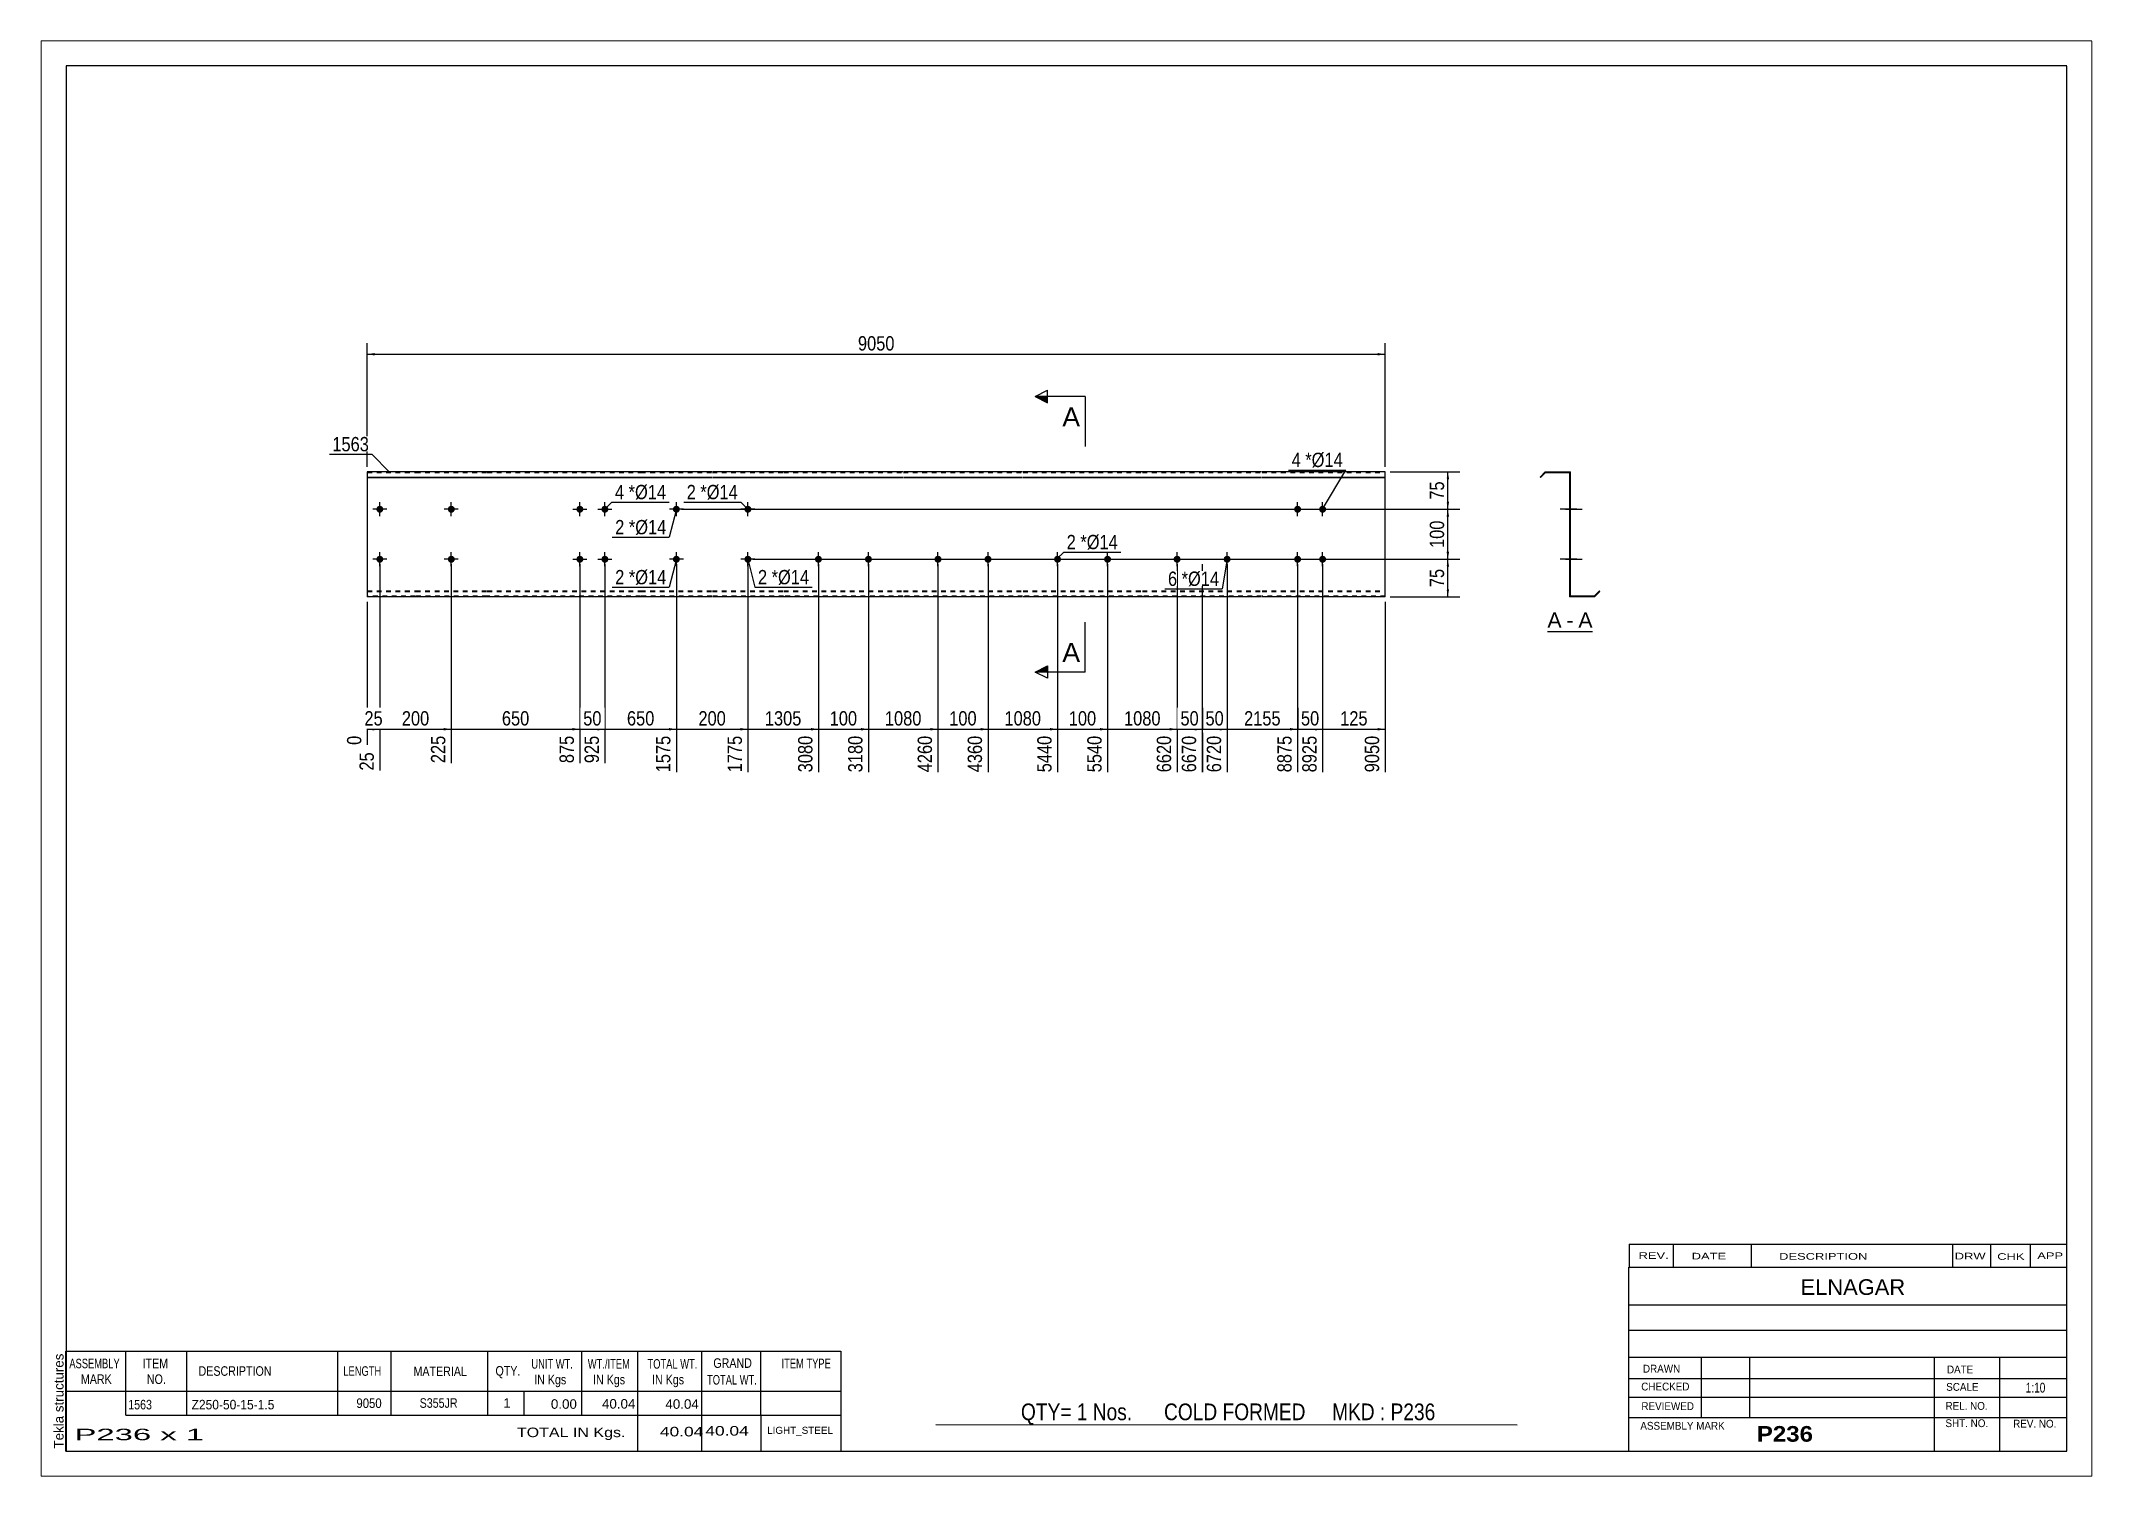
# Paper-space layout 'Layout1' of a CAD drawing. Header units: millimetres. Extents: x 0 to 410, y 0 to 287.
# The model-space entities are those that its viewports show. They can reach past a viewport. Long polylines and large blocks are cut down to what shows.
import ezdxf

# ---------------------------------------------------------------- set-up
doc = ezdxf.new("R2010")
doc.units = ezdxf.units.MM
doc.linetypes.add('DXK_LINE_DOT1', pattern=[1.8814, 0.9407, -0.9407])
doc.layers.add('Viewport layer', color=7, linetype='Continuous', plot=False)
doc.styles.add('Arial', font='ARIAL.TTF', dxfattribs={"height": 0.2})
doc.styles.add('Arial Bold', font='ARIALBD.TTF', dxfattribs={"height": 0.2})
doc.styles.add('Arial Narrow', font='ARIALN.TTF', dxfattribs={"height": 0.2})

# ---------------------------------------------------------------- blocks, each defined once
blk = doc.blocks.new('Unknown-628702219-1200')
at = {"color": 5, "linetype": 'Continuous'}
for p, q in [((339.77, 93.65), (-60.23, 93.65)), ((-60.23, 93.65), (-60.23, -183.35)), ((339.77, -183.35), (339.77, 93.65)), ((-60.23, -183.35), (339.77, -183.35))]:
    blk.add_line(p, q, dxfattribs=at)
at = {"color": 174, "linetype": 'Continuous', "style": 'Arial'}
blk.add_text('Tekla structures', height=1.9102, rotation=90, dxfattribs=at).set_placement((-60.73, -182.85))
blk = doc.blocks.new('Unknown-628702219-12 - 1671')
at = {"color": 7, "linetype": 'Continuous'}
blk.add_line((235.9, -19.45), (244.93, -19.45), dxfattribs=at)
at = {"color": 0, "linetype": 'Continuous'}
blk.add_wipeout([(238.74, -18.7), (238.74, -15.5), (235.9, -15.5), (235.9, -18.7)], dxfattribs=at)
blk.add_wipeout([(241.13, -18.7), (241.13, -15.5), (239.7, -15.5), (239.7, -18.7)], dxfattribs=at)
at = {"color": 96, "linetype": 'Continuous', "style": 'Arial'}
blk.add_text('A', height=3.06, dxfattribs=at).set_placement((235.9, -18.7))
at = {"color": 0, "linetype": 'Continuous'}
blk.add_wipeout([(244.93, -18.7), (244.93, -15.5), (242.09, -15.5), (242.09, -18.7)], dxfattribs=at)
at = {"color": 96, "linetype": 'Continuous', "style": 'Arial'}
for s, p in [('A', (242.09, -18.7)), ('-', (239.7, -18.7))]:
    blk.add_text(s, height=3.06, dxfattribs=at).set_placement(p)
blk = doc.blocks.new('Part-628702219-1239 - 1220')
at = {"color": 2, "linetype": 'Continuous'}
for p, q in [((0, 12.5), (0, -12.5)), ((9.6, 12.5), (0, 12.5)), ((23.89, 12.5), (9.7, 12.5)), ((54.59, 12.5), (23.99, 12.5)), ((68.88, 12.5), (54.69, 12.5)), ((83.18, 12.5), (68.98, 12.5)), ((107.08, 12.5), (83.28, 12.5)), ((130.98, 12.5), (107.18, 12.5)), ((154.88, 12.5), (131.08, 12.5)), ((178.78, 12.5), (154.98, 12.5)), ((203.47, 12.5), (178.88, 12.5)), ((203.47, -12.5), (203.47, 12.5)), ((0, 11.44), (9.6, 11.44)), ((0, 11.33), (9.6, 11.33)), ((9.7, 11.44), (23.89, 11.44)), ((9.7, 11.33), (23.89, 11.33)), ((23.99, 11.44), (54.59, 11.44)), ((23.99, 11.33), (54.59, 11.33)), ((54.69, 11.44), (68.88, 11.44)), ((54.69, 11.33), (68.88, 11.33)), ((68.98, 11.44), (83.18, 11.44)), ((68.98, 11.33), (83.18, 11.33)), ((83.28, 11.44), (107.08, 11.44)), ((83.28, 11.33), (107.08, 11.33)), ((107.18, 11.44), (130.98, 11.44)), ((107.18, 11.33), (130.98, 11.33)), ((131.08, 11.44), (154.88, 11.44)), ((131.08, 11.33), (154.88, 11.33)), ((154.98, 11.44), (178.78, 11.44)), ((154.98, 11.33), (178.78, 11.33)), ((178.88, 11.44), (203.47, 11.44)), ((178.88, 11.33), (203.47, 11.33)), ((9.6, -12.5), (0, -12.5)), ((23.89, -12.5), (9.7, -12.5)), ((54.59, -12.5), (23.99, -12.5)), ((68.88, -12.5), (54.69, -12.5)), ((83.18, -12.5), (68.98, -12.5)), ((107.08, -12.5), (83.28, -12.5)), ((130.98, -12.5), (107.18, -12.5)), ((154.88, -12.5), (131.08, -12.5)), ((178.78, -12.5), (154.98, -12.5)), ((203.47, -12.5), (178.88, -12.5))]:
    blk.add_line(p, q, dxfattribs=at)
at = {"color": 7, "linetype": 'DXK_LINE_DOT1'}
for p, q in [((0, 12.35), (9.6, 12.35)), ((9.7, 12.35), (23.89, 12.35)), ((23.99, 12.35), (54.59, 12.35)), ((54.69, 12.35), (68.88, 12.35)), ((68.98, 12.35), (83.18, 12.35)), ((83.28, 12.35), (107.08, 12.35)), ((107.18, 12.35), (130.98, 12.35)), ((131.08, 12.35), (154.88, 12.35)), ((154.98, 12.35), (178.78, 12.35)), ((178.88, 12.35), (203.47, 12.35)), ((0, -11.33), (9.6, -11.33)), ((0, -11.44), (9.6, -11.44)), ((9.7, -11.33), (23.89, -11.33)), ((9.7, -11.44), (23.89, -11.44)), ((23.99, -11.33), (54.59, -11.33)), ((23.99, -11.44), (54.59, -11.44)), ((54.69, -11.33), (68.88, -11.33)), ((54.69, -11.44), (68.88, -11.44)), ((68.98, -11.33), (83.18, -11.33)), ((68.98, -11.44), (83.18, -11.44)), ((83.28, -11.33), (107.08, -11.33)), ((83.28, -11.44), (107.08, -11.44)), ((107.18, -11.33), (130.98, -11.33)), ((107.18, -11.44), (130.98, -11.44)), ((131.08, -11.33), (154.88, -11.33)), ((131.08, -11.44), (154.88, -11.44)), ((154.98, -11.33), (178.78, -11.33)), ((154.98, -11.44), (178.78, -11.44)), ((178.88, -11.33), (203.47, -11.33)), ((178.88, -11.44), (203.47, -11.44)), ((9.6, -12.35), (0, -12.35)), ((23.89, -12.35), (9.7, -12.35)), ((54.59, -12.35), (23.99, -12.35)), ((68.88, -12.35), (54.69, -12.35)), ((83.18, -12.35), (68.98, -12.35)), ((107.08, -12.35), (83.28, -12.35)), ((130.98, -12.35), (107.18, -12.35)), ((154.88, -12.35), (131.08, -12.35)), ((178.78, -12.35), (154.98, -12.35)), ((203.47, -12.35), (178.88, -12.35))]:
    blk.add_line(p, q, dxfattribs=at)
blk = doc.blocks.new('Bolt-628702219-1305 - 1220')
at = {"linetype": 'Continuous'}
for points in [[(1.8, 5, -1), (3.2, 5, -1)], [(75.38, 5, -1), (76.78, 5, -1)]]:
    blk.add_hatch(color=3, dxfattribs=at).paths.add_polyline_path(points)
at = {"color": 3, "linetype": 'Continuous'}
for p, q in [((3.9, 5), (1.1, 5)), ((2.5, 3.6), (2.5, 6.4)), ((77.48, 5), (74.68, 5)), ((76.08, 3.6), (76.08, 6.4))]:
    blk.add_line(p, q, dxfattribs=at)
blk = doc.blocks.new('Bolt-628702219-1300 - 1220')
at = {"linetype": 'Continuous'}
for points in [[(90.18, -4.3, -1), (90.18, -5.7, -1)], [(100.18, -4.3, -1), (100.18, -5.7, -1)]]:
    blk.add_hatch(color=3, dxfattribs=at).paths.add_polyline_path(points)
at = {"color": 3, "linetype": 'Continuous'}
for p, q in [((90.18, -6.4), (90.18, -3.6)), ((100.18, -6.4), (100.18, -3.6)), ((88.78, -5), (91.58, -5)), ((98.78, -5), (101.58, -5))]:
    blk.add_line(p, q, dxfattribs=at)
blk = doc.blocks.new('Bolt-628702219-1267 - 1220')
at = {"linetype": 'Continuous'}
for points in [[(185.27, 5, -1), (186.67, 5, -1)], [(190.27, 5, -1), (191.67, 5, -1)], [(185.27, -5, -1), (186.67, -5, -1)], [(190.27, -5, -1), (191.67, -5, -1)]]:
    blk.add_hatch(color=3, dxfattribs=at).paths.add_polyline_path(points)
at = {"color": 3, "linetype": 'Continuous'}
for p, q in [((184.57, 5), (187.37, 5)), ((185.97, 3.6), (185.97, 6.4)), ((189.57, 5), (192.37, 5)), ((190.97, 3.6), (190.97, 6.4)), ((185.97, -6.4), (185.97, -3.6)), ((190.97, -6.4), (190.97, -3.6)), ((184.57, -5), (187.37, -5)), ((189.57, -5), (192.37, -5))]:
    blk.add_line(p, q, dxfattribs=at)
blk = doc.blocks.new('Bolt-628702219-1295 - 1220')
at = {"linetype": 'Continuous'}
for points in [[(114.08, -4.3, -1), (114.08, -5.7, -1)], [(124.08, -4.3, -1), (124.08, -5.7, -1)]]:
    blk.add_hatch(color=3, dxfattribs=at).paths.add_polyline_path(points)
at = {"color": 3, "linetype": 'Continuous'}
for p, q in [((114.08, -6.4), (114.08, -3.6)), ((124.08, -6.4), (124.08, -3.6)), ((112.68, -5), (115.48, -5)), ((122.68, -5), (125.48, -5))]:
    blk.add_line(p, q, dxfattribs=at)
blk = doc.blocks.new('Bolt-628702219-1310 - 1220')
at = {"linetype": 'Continuous'}
for points in [[(41.79, 5, -1), (43.19, 5, -1)], [(46.79, 5, -1), (48.19, 5, -1)], [(41.79, -5, -1), (43.19, -5, -1)], [(46.79, -5, -1), (48.19, -5, -1)]]:
    blk.add_hatch(color=3, dxfattribs=at).paths.add_polyline_path(points)
at = {"color": 3, "linetype": 'Continuous'}
for p, q in [((41.09, 5), (43.89, 5)), ((42.49, 3.6), (42.49, 6.4)), ((46.09, 5), (48.89, 5)), ((47.49, 3.6), (47.49, 6.4)), ((42.49, -6.4), (42.49, -3.6)), ((47.49, -6.4), (47.49, -3.6)), ((41.09, -5), (43.89, -5)), ((46.09, -5), (48.89, -5))]:
    blk.add_line(p, q, dxfattribs=at)
blk = doc.blocks.new('Bolt-628702219-1315 - 1220')
at = {"linetype": 'Continuous'}
for points in [[(16.09, 5, -1), (17.49, 5, -1)], [(61.08, 5, -1), (62.48, 5, -1)]]:
    blk.add_hatch(color=3, dxfattribs=at).paths.add_polyline_path(points)
at = {"color": 3, "linetype": 'Continuous'}
for p, q in [((18.19, 5), (15.39, 5)), ((16.79, 3.6), (16.79, 6.4)), ((63.18, 5), (60.38, 5)), ((61.78, 3.6), (61.78, 6.4))]:
    blk.add_line(p, q, dxfattribs=at)
blk = doc.blocks.new('Bolt-628702219-1320 - 1220')
at = {"linetype": 'Continuous'}
for points in [[(1.8, -5, -1), (3.2, -5, -1)], [(75.38, -5, -1), (76.78, -5, -1)]]:
    blk.add_hatch(color=3, dxfattribs=at).paths.add_polyline_path(points)
at = {"color": 3, "linetype": 'Continuous'}
for p, q in [((2.5, -6.4), (2.5, -3.6)), ((76.08, -6.4), (76.08, -3.6)), ((3.9, -5), (1.1, -5)), ((77.48, -5), (74.68, -5))]:
    blk.add_line(p, q, dxfattribs=at)
blk = doc.blocks.new('Bolt-628702219-1325 - 1220')
at = {"linetype": 'Continuous'}
for points in [[(137.98, -4.3, -1), (137.98, -5.7, -1)], [(147.98, -4.3, -1), (147.98, -5.7, -1)]]:
    blk.add_hatch(color=3, dxfattribs=at).paths.add_polyline_path(points)
at = {"color": 3, "linetype": 'Continuous'}
for p, q in [((137.98, -6.4), (137.98, -3.6)), ((147.98, -6.4), (147.98, -3.6)), ((136.58, -5), (139.38, -5)), ((146.58, -5), (149.38, -5))]:
    blk.add_line(p, q, dxfattribs=at)
blk = doc.blocks.new('Bolt-628702219-1330 - 1220')
at = {"linetype": 'Continuous'}
for points in [[(16.09, -5, -1), (17.49, -5, -1)], [(61.08, -5, -1), (62.48, -5, -1)]]:
    blk.add_hatch(color=3, dxfattribs=at).paths.add_polyline_path(points)
at = {"color": 3, "linetype": 'Continuous'}
for p, q in [((16.79, -6.4), (16.79, -3.6)), ((61.78, -6.4), (61.78, -3.6)), ((18.19, -5), (15.39, -5)), ((63.18, -5), (60.38, -5))]:
    blk.add_line(p, q, dxfattribs=at)
blk = doc.blocks.new('Bolt-628702219-1335 - 1220')
at = {"linetype": 'Continuous'}
for points in [[(161.88, -4.3, -1), (161.88, -5.7, -1)], [(171.88, -4.3, -1), (171.88, -5.7, -1)]]:
    blk.add_hatch(color=3, dxfattribs=at).paths.add_polyline_path(points)
at = {"color": 3, "linetype": 'Continuous'}
for p, q in [((161.88, -6.4), (161.88, -3.6)), ((171.88, -6.4), (171.88, -3.6)), ((160.48, -5), (163.28, -5)), ((170.48, -5), (173.28, -5))]:
    blk.add_line(p, q, dxfattribs=at)
blk = doc.blocks.new('Bolt-628702219-1676 - 1671')
at = {"linetype": 'Continuous'}
blk.add_hatch(color=3, dxfattribs=at).paths.add_polyline_path([(240.49, -5.7), (240.49, -4.3), (240.34, -4.3), (240.34, -5.7)])
blk.add_hatch(color=3, dxfattribs=at).paths.add_polyline_path([(240.49, -5.7), (240.49, -4.3), (240.34, -4.3), (240.34, -5.7)])
at = {"color": 3, "linetype": 'Continuous'}
for p, q in [((239.59, -5), (242.34, -5)), ((239.59, -5), (242.34, -5)), ((240.34, -4.3), (240.49, -4.3)), ((240.34, -4.3), (240.49, -4.3)), ((240.34, -5.7), (240.49, -5.7)), ((240.34, -5.7), (240.49, -5.7))]:
    blk.add_line(p, q, dxfattribs=at)
blk = doc.blocks.new('Bolt-628702219-1677 - 1671')
at = {"linetype": 'Continuous'}
blk.add_hatch(color=3, dxfattribs=at).paths.add_polyline_path([(240.34, -4.3), (240.34, -5.7), (240.49, -5.7), (240.49, -4.3)])
blk.add_hatch(color=3, dxfattribs=at).paths.add_polyline_path([(240.34, -4.3), (240.34, -5.7), (240.49, -5.7), (240.49, -4.3)])
at = {"color": 3, "linetype": 'Continuous'}
for p, q in [((239.54, -5), (242.84, -5)), ((239.54, -5), (242.84, -5)), ((240.34, -4.3), (240.49, -4.3)), ((240.34, -4.3), (240.49, -4.3)), ((240.34, -5.7), (240.49, -5.7)), ((240.34, -5.7), (240.49, -5.7))]:
    blk.add_line(p, q, dxfattribs=at)
blk = doc.blocks.new('Part-628702219-1678 - 1671')
at = {"color": 2, "linetype": 'Continuous'}
for p, q in [((235.49, 12.5), (234.43, 11.44)), ((234.54, 11.33), (235.55, 12.35)), ((235.49, 12.5), (240.49, 12.5)), ((235.55, 12.35), (240.34, 12.35)), ((240.34, 12.35), (240.34, -12.5)), ((240.49, -12.35), (240.49, 12.5)), ((234.43, 11.44), (234.54, 11.33)), ((246.29, -11.33), (245.28, -12.35)), ((245.34, -12.5), (246.4, -11.44)), ((246.4, -11.44), (246.29, -11.33)), ((245.34, -12.5), (240.34, -12.5)), ((245.28, -12.35), (240.49, -12.35))]:
    blk.add_line(p, q, dxfattribs=at)
blk = doc.blocks.new('Bolt-628702219-1679 - 1671')
at = {"linetype": 'Continuous'}
for points in [[(240.34, 5.7), (240.34, 4.3), (240.49, 4.3), (240.49, 5.7)], [(240.34, 5.7), (240.34, 4.3), (240.49, 4.3), (240.49, 5.7)], [(240.34, -4.3), (240.34, -5.7), (240.49, -5.7), (240.49, -4.3)], [(240.34, -4.3), (240.34, -5.7), (240.49, -5.7), (240.49, -4.3)]]:
    blk.add_hatch(color=3, dxfattribs=at).paths.add_polyline_path(points)
at = {"color": 3, "linetype": 'Continuous'}
for p, q in [((241.79, 5), (238.49, 5)), ((241.79, 5), (238.49, 5)), ((240.49, 5.7), (240.34, 5.7)), ((240.49, 5.7), (240.34, 5.7)), ((240.49, 4.3), (240.34, 4.3)), ((240.49, 4.3), (240.34, 4.3)), ((241.79, -5), (238.49, -5)), ((241.79, -5), (238.49, -5)), ((240.49, -4.3), (240.34, -4.3)), ((240.49, -4.3), (240.34, -4.3)), ((240.49, -5.7), (240.34, -5.7)), ((240.49, -5.7), (240.34, -5.7))]:
    blk.add_line(p, q, dxfattribs=at)
blk = doc.blocks.new('Bolt-628702219-1680 - 1671')
at = {"linetype": 'Continuous'}
blk.add_hatch(color=3, dxfattribs=at).paths.add_polyline_path([(240.49, -5.7), (240.49, -4.3), (240.34, -4.3), (240.34, -5.7)])
blk.add_hatch(color=3, dxfattribs=at).paths.add_polyline_path([(240.49, -5.7), (240.49, -4.3), (240.34, -4.3), (240.34, -5.7)])
at = {"color": 3, "linetype": 'Continuous'}
for p, q in [((239.59, -5), (242.34, -5)), ((239.59, -5), (242.34, -5)), ((240.34, -4.3), (240.49, -4.3)), ((240.34, -4.3), (240.49, -4.3)), ((240.34, -5.7), (240.49, -5.7)), ((240.34, -5.7), (240.49, -5.7))]:
    blk.add_line(p, q, dxfattribs=at)
blk = doc.blocks.new('Bolt-628702219-1681 - 1671')
at = {"linetype": 'Continuous'}
blk.add_hatch(color=3, dxfattribs=at).paths.add_polyline_path([(240.49, -5.7), (240.49, -4.3), (240.34, -4.3), (240.34, -5.7)])
blk.add_hatch(color=3, dxfattribs=at).paths.add_polyline_path([(240.49, -5.7), (240.49, -4.3), (240.34, -4.3), (240.34, -5.7)])
at = {"color": 3, "linetype": 'Continuous'}
for p, q in [((239.59, -5), (242.34, -5)), ((239.59, -5), (242.34, -5)), ((240.34, -4.3), (240.49, -4.3)), ((240.34, -4.3), (240.49, -4.3)), ((240.34, -5.7), (240.49, -5.7)), ((240.34, -5.7), (240.49, -5.7))]:
    blk.add_line(p, q, dxfattribs=at)
blk = doc.blocks.new('Bolt-628702219-1682 - 1671')
at = {"linetype": 'Continuous'}
blk.add_hatch(color=3, dxfattribs=at).paths.add_polyline_path([(240.34, 5.7), (240.34, 4.3), (240.49, 4.3), (240.49, 5.7)])
blk.add_hatch(color=3, dxfattribs=at).paths.add_polyline_path([(240.34, 5.7), (240.34, 4.3), (240.49, 4.3), (240.49, 5.7)])
at = {"color": 3, "linetype": 'Continuous'}
for p, q in [((239.54, 5), (242.84, 5)), ((239.54, 5), (242.84, 5)), ((240.34, 5.7), (240.49, 5.7)), ((240.34, 5.7), (240.49, 5.7)), ((240.34, 4.3), (240.49, 4.3)), ((240.34, 4.3), (240.49, 4.3))]:
    blk.add_line(p, q, dxfattribs=at)
blk = doc.blocks.new('Bolt-628702219-1683 - 1671')
at = {"linetype": 'Continuous'}
for points in [[(240.34, 5.7), (240.34, 4.3), (240.49, 4.3), (240.49, 5.7)], [(240.34, 5.7), (240.34, 4.3), (240.49, 4.3), (240.49, 5.7)], [(240.34, -4.3), (240.34, -5.7), (240.49, -5.7), (240.49, -4.3)], [(240.34, -4.3), (240.34, -5.7), (240.49, -5.7), (240.49, -4.3)]]:
    blk.add_hatch(color=3, dxfattribs=at).paths.add_polyline_path(points)
at = {"color": 3, "linetype": 'Continuous'}
for p, q in [((241.79, 5), (238.49, 5)), ((241.79, 5), (238.49, 5)), ((240.49, 5.7), (240.34, 5.7)), ((240.49, 5.7), (240.34, 5.7)), ((240.49, 4.3), (240.34, 4.3)), ((240.49, 4.3), (240.34, 4.3)), ((241.79, -5), (238.49, -5)), ((241.79, -5), (238.49, -5)), ((240.49, -4.3), (240.34, -4.3)), ((240.49, -4.3), (240.34, -4.3)), ((240.49, -5.7), (240.34, -5.7)), ((240.49, -5.7), (240.34, -5.7))]:
    blk.add_line(p, q, dxfattribs=at)
blk = doc.blocks.new('Bolt-628702219-1684 - 1671')
at = {"linetype": 'Continuous'}
blk.add_hatch(color=3, dxfattribs=at).paths.add_polyline_path([(240.34, 5.7), (240.34, 4.3), (240.49, 4.3), (240.49, 5.7)])
blk.add_hatch(color=3, dxfattribs=at).paths.add_polyline_path([(240.34, 5.7), (240.34, 4.3), (240.49, 4.3), (240.49, 5.7)])
at = {"color": 3, "linetype": 'Continuous'}
for p, q in [((239.54, 5), (242.84, 5)), ((239.54, 5), (242.84, 5)), ((240.34, 5.7), (240.49, 5.7)), ((240.34, 5.7), (240.49, 5.7)), ((240.34, 4.3), (240.49, 4.3)), ((240.34, 4.3), (240.49, 4.3))]:
    blk.add_line(p, q, dxfattribs=at)
blk = doc.blocks.new('Bolt-628702219-1685 - 1671')
at = {"linetype": 'Continuous'}
blk.add_hatch(color=3, dxfattribs=at).paths.add_polyline_path([(240.34, -4.3), (240.34, -5.7), (240.49, -5.7), (240.49, -4.3)])
blk.add_hatch(color=3, dxfattribs=at).paths.add_polyline_path([(240.34, -4.3), (240.34, -5.7), (240.49, -5.7), (240.49, -4.3)])
at = {"color": 3, "linetype": 'Continuous'}
for p, q in [((239.54, -5), (242.84, -5)), ((239.54, -5), (242.84, -5)), ((240.34, -4.3), (240.49, -4.3)), ((240.34, -4.3), (240.49, -4.3)), ((240.34, -5.7), (240.49, -5.7)), ((240.34, -5.7), (240.49, -5.7))]:
    blk.add_line(p, q, dxfattribs=at)
blk = doc.blocks.new('Bolt-628702219-1686 - 1671')
at = {"linetype": 'Continuous'}
blk.add_hatch(color=3, dxfattribs=at).paths.add_polyline_path([(240.49, -5.7), (240.49, -4.3), (240.34, -4.3), (240.34, -5.7)])
blk.add_hatch(color=3, dxfattribs=at).paths.add_polyline_path([(240.49, -5.7), (240.49, -4.3), (240.34, -4.3), (240.34, -5.7)])
at = {"color": 3, "linetype": 'Continuous'}
for p, q in [((239.59, -5), (242.34, -5)), ((239.59, -5), (242.34, -5)), ((240.34, -4.3), (240.49, -4.3)), ((240.34, -4.3), (240.49, -4.3)), ((240.34, -5.7), (240.49, -5.7)), ((240.34, -5.7), (240.49, -5.7))]:
    blk.add_line(p, q, dxfattribs=at)
blk = doc.blocks.new('StraightDimension-628702219-2637 - 1220')
at = {"linetype": 'Continuous'}
blk.add_hatch(color=7, dxfattribs=at).paths.add_polyline_path([(112.58, -38.75), (114.08, -39), (112.58, -39.25)])
at = {"color": 7, "linetype": 'Continuous'}
for p, q in [((100.18, -6), (100.18, -47.61)), ((114.08, -6), (114.08, -47.61)), ((100.18, -39), (114.08, -39))]:
    blk.add_line(p, q, dxfattribs=at)
at = {"color": 0}
blk.add_wipeout([(111.38, -38.85), (111.38, -34.65), (102.87, -34.65), (102.87, -38.85)], dxfattribs=at)
at = {"color": 0, "linetype": 'Continuous'}
blk.add_wipeout([(113.48, -39.7), (109.28, -39.7), (109.28, -48.21), (113.48, -48.21)], dxfattribs=at)
at = {"color": 3, "style": 'Arial Narrow'}
blk.add_text('1080', height=2.863, dxfattribs=at).set_placement((103.47, -38.25))
at = {"color": 3, "linetype": 'Continuous', "style": 'Arial Narrow'}
blk.add_text('4260', height=2.863, rotation=90.0002, dxfattribs=at).set_placement((112.88, -47.61))
blk = doc.blocks.new('StraightDimension-628702219-2629 - 1220')
at = {"linetype": 'Continuous'}
blk.add_hatch(color=7, dxfattribs=at).paths.add_polyline_path([(189.47, -38.75), (190.97, -39), (189.47, -39.25)])
at = {"color": 7, "linetype": 'Continuous'}
for p, q in [((185.97, -6), (185.97, -47.61)), ((190.97, -6), (190.97, -47.61)), ((185.97, -39), (190.97, -39))]:
    blk.add_line(p, q, dxfattribs=at)
at = {"color": 0}
blk.add_wipeout([(190.9, -38.85), (190.9, -34.65), (186.04, -34.65), (186.04, -38.85)], dxfattribs=at)
at = {"color": 0, "linetype": 'Continuous'}
blk.add_wipeout([(190.37, -39.7), (186.17, -39.7), (186.17, -48.21), (190.37, -48.21)], dxfattribs=at)
at = {"color": 3, "style": 'Arial Narrow'}
blk.add_text('50', height=2.863, dxfattribs=at).set_placement((186.64, -38.25))
at = {"color": 3, "linetype": 'Continuous', "style": 'Arial Narrow'}
blk.add_text('8925', height=2.863, rotation=90.0002, dxfattribs=at).set_placement((189.77, -47.61))
blk = doc.blocks.new('StraightDimension-628702219-2593 - 1220')
at = {"linetype": 'Continuous'}
for points in [[(215.75, 11), (216, 12.5), (216.25, 11)], [(216.25, 6.5), (216, 5), (215.75, 6.5)]]:
    blk.add_hatch(color=7, dxfattribs=at).paths.add_polyline_path(points)
at = {"color": 7, "linetype": 'Continuous'}
for p, q in [((204.47, 12.5), (218.4, 12.5)), ((216, 5), (216, 12.5)), ((62.78, 5), (218.4, 5))]:
    blk.add_line(p, q, dxfattribs=at)
at = {"color": 0}
blk.add_wipeout([(215.85, 11.18), (211.65, 11.18), (211.65, 6.32), (215.85, 6.32)], dxfattribs=at)
at = {"color": 3, "style": 'Arial Narrow'}
blk.add_text('75', height=2.863, rotation=90.0002, dxfattribs=at).set_placement((215.25, 6.92))
blk = doc.blocks.new('StraightDimension-628702219-2638 - 1220')
at = {"linetype": 'Continuous'}
blk.add_hatch(color=7, dxfattribs=at).paths.add_polyline_path([(98.68, -38.75), (100.18, -39), (98.68, -39.25)])
at = {"color": 7, "linetype": 'Continuous'}
for p, q in [((90.18, -6), (90.18, -47.61)), ((100.18, -6), (100.18, -47.61)), ((90.18, -39), (100.18, -39))]:
    blk.add_line(p, q, dxfattribs=at)
at = {"color": 0}
blk.add_wipeout([(98.52, -38.85), (98.52, -34.65), (91.83, -34.65), (91.83, -38.85)], dxfattribs=at)
at = {"color": 0, "linetype": 'Continuous'}
blk.add_wipeout([(99.58, -39.7), (95.38, -39.7), (95.38, -48.21), (99.58, -48.21)], dxfattribs=at)
at = {"color": 3, "style": 'Arial Narrow'}
blk.add_text('100', height=2.863, dxfattribs=at).set_placement((92.43, -38.25))
at = {"color": 3, "linetype": 'Continuous', "style": 'Arial Narrow'}
blk.add_text('3180', height=2.863, rotation=90.0002, dxfattribs=at).set_placement((98.98, -47.61))
blk = doc.blocks.new('StraightDimension-628702219-2643 - 1220')
at = {"linetype": 'Continuous'}
blk.add_hatch(color=7, dxfattribs=at).paths.add_polyline_path([(40.99, -38.75), (42.49, -39), (40.99, -39.25)])
at = {"color": 7, "linetype": 'Continuous'}
for p, q in [((16.79, -6), (16.79, -45.78)), ((42.49, -6), (42.49, -45.78)), ((16.79, -39), (42.49, -39))]:
    blk.add_line(p, q, dxfattribs=at)
at = {"color": 0}
blk.add_wipeout([(32.98, -38.85), (32.98, -34.65), (26.3, -34.65), (26.3, -38.85)], dxfattribs=at)
at = {"color": 0, "linetype": 'Continuous'}
blk.add_wipeout([(41.89, -39.7), (37.69, -39.7), (37.69, -46.38), (41.89, -46.38)], dxfattribs=at)
at = {"color": 3, "style": 'Arial Narrow'}
blk.add_text('650', height=2.863, dxfattribs=at).set_placement((26.9, -38.25))
at = {"color": 3, "linetype": 'Continuous', "style": 'Arial Narrow'}
blk.add_text('875', height=2.863, rotation=90.0002, dxfattribs=at).set_placement((41.29, -45.78))
blk = doc.blocks.new('StraightDimension-628702219-2636 - 1220')
at = {"linetype": 'Continuous'}
blk.add_hatch(color=7, dxfattribs=at).paths.add_polyline_path([(122.58, -38.75), (124.08, -39), (122.58, -39.25)])
at = {"color": 7, "linetype": 'Continuous'}
for p, q in [((114.08, -6), (114.08, -47.61)), ((124.08, -6), (124.08, -47.61)), ((114.08, -39), (124.08, -39))]:
    blk.add_line(p, q, dxfattribs=at)
at = {"color": 0}
blk.add_wipeout([(122.42, -38.85), (122.42, -34.65), (115.73, -34.65), (115.73, -38.85)], dxfattribs=at)
at = {"color": 0, "linetype": 'Continuous'}
blk.add_wipeout([(123.48, -39.7), (119.28, -39.7), (119.28, -48.21), (123.48, -48.21)], dxfattribs=at)
at = {"color": 3, "style": 'Arial Narrow'}
blk.add_text('100', height=2.863, dxfattribs=at).set_placement((116.33, -38.25))
at = {"color": 3, "linetype": 'Continuous', "style": 'Arial Narrow'}
blk.add_text('4360', height=2.863, rotation=90.0002, dxfattribs=at).set_placement((122.88, -47.61))
blk = doc.blocks.new('StraightDimension-628702219-2633 - 1220')
at = {"linetype": 'Continuous'}
blk.add_hatch(color=7, dxfattribs=at).paths.add_polyline_path([(160.38, -38.75), (161.88, -39), (160.38, -39.25)])
at = {"color": 7, "linetype": 'Continuous'}
for p, q in [((147.98, -6), (147.98, -47.61)), ((161.88, -6), (161.88, -47.61)), ((147.98, -39), (161.88, -39))]:
    blk.add_line(p, q, dxfattribs=at)
at = {"color": 0}
blk.add_wipeout([(159.18, -38.85), (159.18, -34.65), (150.67, -34.65), (150.67, -38.85)], dxfattribs=at)
at = {"color": 0, "linetype": 'Continuous'}
blk.add_wipeout([(161.28, -39.7), (157.08, -39.7), (157.08, -48.21), (161.28, -48.21)], dxfattribs=at)
at = {"color": 3, "style": 'Arial Narrow'}
blk.add_text('1080', height=2.863, dxfattribs=at).set_placement((151.27, -38.25))
at = {"color": 3, "linetype": 'Continuous', "style": 'Arial Narrow'}
blk.add_text('6620', height=2.863, rotation=90.0002, dxfattribs=at).set_placement((160.68, -47.61))
blk = doc.blocks.new('StraightDimension-628702219-1368 - 1220')
at = {"linetype": 'Continuous'}
for points in [[(1.5, 35.75), (0, 36), (1.5, 36.25)], [(201.97, 36.25), (203.47, 36), (201.97, 35.75)]]:
    blk.add_hatch(color=7, dxfattribs=at).paths.add_polyline_path(points)
at = {"color": 7, "linetype": 'Continuous'}
for p, q in [((0, 13.5), (0, 38.25)), ((203.47, 13.5), (203.47, 38.25)), ((0, 36), (203.47, 36))]:
    blk.add_line(p, q, dxfattribs=at)
at = {"color": 0}
blk.add_wipeout([(105.99, 36.15), (105.99, 40.35), (97.48, 40.35), (97.48, 36.15)], dxfattribs=at)
at = {"color": 3, "style": 'Arial Narrow'}
blk.add_text('9050', height=2.863, dxfattribs=at).set_placement((98.08, 36.75))
blk = doc.blocks.new('StraightDimension-628702219-2594 - 1220')
at = {"linetype": 'Continuous'}
for points in [[(215.75, 3.5), (216, 5), (216.25, 3.5)], [(216.25, -3.5), (216, -5), (215.75, -3.5)]]:
    blk.add_hatch(color=7, dxfattribs=at).paths.add_polyline_path(points)
at = {"color": 7, "linetype": 'Continuous'}
for p, q in [((62.78, 5), (218.4, 5)), ((216, -5), (216, 5)), ((77.08, -5), (218.4, -5))]:
    blk.add_line(p, q, dxfattribs=at)
at = {"color": 0}
blk.add_wipeout([(215.85, 3.34), (211.65, 3.34), (211.65, -3.34), (215.85, -3.34)], dxfattribs=at)
at = {"color": 3, "style": 'Arial Narrow'}
blk.add_text('100', height=2.863, rotation=90.0002, dxfattribs=at).set_placement((215.25, -2.74))
blk = doc.blocks.new('StraightDimension-628702219-2595 - 1220')
at = {"linetype": 'Continuous'}
for points in [[(215.75, -6.5), (216, -5), (216.25, -6.5)], [(216.25, -11), (216, -12.5), (215.75, -11)]]:
    blk.add_hatch(color=7, dxfattribs=at).paths.add_polyline_path(points)
at = {"color": 7, "linetype": 'Continuous'}
for p, q in [((77.08, -5), (218.4, -5)), ((216, -12.5), (216, -5)), ((204.47, -12.5), (218.4, -12.5))]:
    blk.add_line(p, q, dxfattribs=at)
at = {"color": 0}
blk.add_wipeout([(215.85, -6.32), (211.65, -6.32), (211.65, -11.18), (215.85, -11.18)], dxfattribs=at)
at = {"color": 3, "style": 'Arial Narrow'}
blk.add_text('75', height=2.863, rotation=90.0002, dxfattribs=at).set_placement((215.25, -10.58))
blk = doc.blocks.new('StraightDimension-628702219-2628 - 1220')
at = {"linetype": 'Continuous'}
blk.add_hatch(color=7, dxfattribs=at).paths.add_polyline_path([(201.97, -38.75), (203.47, -39), (201.97, -39.25)])
at = {"color": 7, "linetype": 'Continuous'}
for p, q in [((190.97, -6), (190.97, -47.61)), ((203.47, -13.5), (203.47, -47.61)), ((190.97, -39), (203.47, -39))]:
    blk.add_line(p, q, dxfattribs=at)
at = {"color": 0}
blk.add_wipeout([(200.56, -38.85), (200.56, -34.65), (193.88, -34.65), (193.88, -38.85)], dxfattribs=at)
at = {"color": 0, "linetype": 'Continuous'}
blk.add_wipeout([(202.87, -39.7), (198.67, -39.7), (198.67, -48.21), (202.87, -48.21)], dxfattribs=at)
at = {"color": 3, "style": 'Arial Narrow'}
blk.add_text('125', height=2.863, dxfattribs=at).set_placement((194.48, -38.25))
at = {"color": 3, "linetype": 'Continuous', "style": 'Arial Narrow'}
blk.add_text('9050', height=2.863, rotation=90.0002, dxfattribs=at).set_placement((202.27, -47.61))
blk = doc.blocks.new('StraightDimension-628702219-2630 - 1220')
at = {"linetype": 'Continuous'}
blk.add_hatch(color=7, dxfattribs=at).paths.add_polyline_path([(184.47, -38.75), (185.97, -39), (184.47, -39.25)])
at = {"color": 7, "linetype": 'Continuous'}
for p, q in [((171.88, -6), (171.88, -47.61)), ((185.97, -6), (185.97, -47.61)), ((171.88, -39), (185.97, -39))]:
    blk.add_line(p, q, dxfattribs=at)
at = {"color": 0}
blk.add_wipeout([(183.18, -38.85), (183.18, -34.65), (174.67, -34.65), (174.67, -38.85)], dxfattribs=at)
at = {"color": 0, "linetype": 'Continuous'}
blk.add_wipeout([(185.37, -39.7), (181.17, -39.7), (181.17, -48.21), (185.37, -48.21)], dxfattribs=at)
at = {"color": 3, "style": 'Arial Narrow'}
blk.add_text('2155', height=2.863, dxfattribs=at).set_placement((175.27, -38.25))
at = {"color": 3, "linetype": 'Continuous', "style": 'Arial Narrow'}
blk.add_text('8875', height=2.863, rotation=90.0002, dxfattribs=at).set_placement((184.77, -47.61))
blk = doc.blocks.new('StraightDimension-628702219-2631 - 1220')
at = {"linetype": 'Continuous'}
blk.add_hatch(color=7, dxfattribs=at).paths.add_polyline_path([(170.38, -38.75), (171.88, -39), (170.38, -39.25)])
at = {"color": 7, "linetype": 'Continuous'}
for p, q in [((166.88, -6), (166.88, -47.61)), ((171.88, -6), (171.88, -47.61)), ((166.88, -39), (171.88, -39))]:
    blk.add_line(p, q, dxfattribs=at)
at = {"color": 0}
blk.add_wipeout([(171.8, -38.85), (171.8, -34.65), (166.95, -34.65), (166.95, -38.85)], dxfattribs=at)
at = {"color": 0, "linetype": 'Continuous'}
blk.add_wipeout([(171.28, -39.7), (167.08, -39.7), (167.08, -48.21), (171.28, -48.21)], dxfattribs=at)
at = {"color": 3, "style": 'Arial Narrow'}
blk.add_text('50', height=2.863, dxfattribs=at).set_placement((167.55, -38.25))
at = {"color": 3, "linetype": 'Continuous', "style": 'Arial Narrow'}
blk.add_text('6720', height=2.863, rotation=90.0002, dxfattribs=at).set_placement((170.68, -47.61))
blk = doc.blocks.new('StraightDimension-628702219-2632 - 1220')
at = {"linetype": 'Continuous'}
blk.add_hatch(color=7, dxfattribs=at).paths.add_polyline_path([(165.38, -38.75), (166.88, -39), (165.38, -39.25)])
at = {"color": 7, "linetype": 'Continuous'}
for p, q in [((161.88, -6), (161.88, -47.61)), ((166.88, -6), (166.88, -47.61)), ((161.88, -39), (166.88, -39))]:
    blk.add_line(p, q, dxfattribs=at)
at = {"color": 0}
blk.add_wipeout([(166.8, -38.85), (166.8, -34.65), (161.95, -34.65), (161.95, -38.85)], dxfattribs=at)
at = {"color": 0, "linetype": 'Continuous'}
blk.add_wipeout([(166.28, -39.7), (162.08, -39.7), (162.08, -48.21), (166.28, -48.21)], dxfattribs=at)
at = {"color": 3, "style": 'Arial Narrow'}
blk.add_text('50', height=2.863, dxfattribs=at).set_placement((162.55, -38.25))
at = {"color": 3, "linetype": 'Continuous', "style": 'Arial Narrow'}
blk.add_text('6670', height=2.863, rotation=90.0002, dxfattribs=at).set_placement((165.68, -47.61))
blk = doc.blocks.new('StraightDimension-628702219-2634 - 1220')
at = {"linetype": 'Continuous'}
blk.add_hatch(color=7, dxfattribs=at).paths.add_polyline_path([(146.48, -38.75), (147.98, -39), (146.48, -39.25)])
at = {"color": 7, "linetype": 'Continuous'}
for p, q in [((137.98, -6), (137.98, -47.61)), ((147.98, -6), (147.98, -47.61)), ((137.98, -39), (147.98, -39))]:
    blk.add_line(p, q, dxfattribs=at)
at = {"color": 0}
blk.add_wipeout([(146.32, -38.85), (146.32, -34.65), (139.63, -34.65), (139.63, -38.85)], dxfattribs=at)
at = {"color": 0, "linetype": 'Continuous'}
blk.add_wipeout([(147.38, -39.7), (143.18, -39.7), (143.18, -48.21), (147.38, -48.21)], dxfattribs=at)
at = {"color": 3, "style": 'Arial Narrow'}
blk.add_text('100', height=2.863, dxfattribs=at).set_placement((140.23, -38.25))
at = {"color": 3, "linetype": 'Continuous', "style": 'Arial Narrow'}
blk.add_text('5540', height=2.863, rotation=90.0002, dxfattribs=at).set_placement((146.78, -47.61))
blk = doc.blocks.new('StraightDimension-628702219-2635 - 1220')
at = {"linetype": 'Continuous'}
blk.add_hatch(color=7, dxfattribs=at).paths.add_polyline_path([(136.48, -38.75), (137.98, -39), (136.48, -39.25)])
at = {"color": 7, "linetype": 'Continuous'}
for p, q in [((124.08, -6), (124.08, -47.61)), ((137.98, -6), (137.98, -47.61)), ((124.08, -39), (137.98, -39))]:
    blk.add_line(p, q, dxfattribs=at)
at = {"color": 0}
blk.add_wipeout([(135.28, -38.85), (135.28, -34.65), (126.77, -34.65), (126.77, -38.85)], dxfattribs=at)
at = {"color": 0, "linetype": 'Continuous'}
blk.add_wipeout([(137.38, -39.7), (133.18, -39.7), (133.18, -48.21), (137.38, -48.21)], dxfattribs=at)
at = {"color": 3, "style": 'Arial Narrow'}
blk.add_text('1080', height=2.863, dxfattribs=at).set_placement((127.37, -38.25))
at = {"color": 3, "linetype": 'Continuous', "style": 'Arial Narrow'}
blk.add_text('5440', height=2.863, rotation=90.0002, dxfattribs=at).set_placement((136.78, -47.61))
blk = doc.blocks.new('StraightDimension-628702219-2639 - 1220')
at = {"linetype": 'Continuous'}
blk.add_hatch(color=7, dxfattribs=at).paths.add_polyline_path([(88.68, -38.75), (90.18, -39), (88.68, -39.25)])
at = {"color": 7, "linetype": 'Continuous'}
for p, q in [((76.08, -6), (76.08, -47.61)), ((90.18, -6), (90.18, -47.61)), ((76.08, -39), (90.18, -39))]:
    blk.add_line(p, q, dxfattribs=at)
at = {"color": 0}
blk.add_wipeout([(87.38, -38.85), (87.38, -34.65), (78.87, -34.65), (78.87, -38.85)], dxfattribs=at)
at = {"color": 0, "linetype": 'Continuous'}
blk.add_wipeout([(89.58, -39.7), (85.38, -39.7), (85.38, -48.21), (89.58, -48.21)], dxfattribs=at)
at = {"color": 3, "style": 'Arial Narrow'}
blk.add_text('1305', height=2.863, dxfattribs=at).set_placement((79.47, -38.25))
at = {"color": 3, "linetype": 'Continuous', "style": 'Arial Narrow'}
blk.add_text('3080', height=2.863, rotation=90.0002, dxfattribs=at).set_placement((88.98, -47.61))
blk = doc.blocks.new('StraightDimension-628702219-2640 - 1220')
at = {"linetype": 'Continuous'}
blk.add_hatch(color=7, dxfattribs=at).paths.add_polyline_path([(74.58, -38.75), (76.08, -39), (74.58, -39.25)])
at = {"color": 7, "linetype": 'Continuous'}
for p, q in [((61.78, -6), (61.78, -47.61)), ((76.08, -6), (76.08, -47.61)), ((61.78, -39), (76.08, -39))]:
    blk.add_line(p, q, dxfattribs=at)
at = {"color": 0}
blk.add_wipeout([(72.27, -38.85), (72.27, -34.65), (65.59, -34.65), (65.59, -38.85)], dxfattribs=at)
at = {"color": 0, "linetype": 'Continuous'}
blk.add_wipeout([(75.48, -39.7), (71.28, -39.7), (71.28, -48.21), (75.48, -48.21)], dxfattribs=at)
at = {"color": 3, "style": 'Arial Narrow'}
blk.add_text('200', height=2.863, dxfattribs=at).set_placement((66.19, -38.25))
at = {"color": 3, "linetype": 'Continuous', "style": 'Arial Narrow'}
blk.add_text('1775', height=2.863, rotation=90.0002, dxfattribs=at).set_placement((74.88, -47.61))
blk = doc.blocks.new('StraightDimension-628702219-2641 - 1220')
at = {"linetype": 'Continuous'}
blk.add_hatch(color=7, dxfattribs=at).paths.add_polyline_path([(60.28, -38.75), (61.78, -39), (60.28, -39.25)])
at = {"color": 7, "linetype": 'Continuous'}
for p, q in [((47.49, -6), (47.49, -45.78)), ((61.78, -6), (61.78, -47.61)), ((47.49, -39), (61.78, -39))]:
    blk.add_line(p, q, dxfattribs=at)
at = {"color": 0}
blk.add_wipeout([(57.98, -38.85), (57.98, -34.65), (51.3, -34.65), (51.3, -38.85)], dxfattribs=at)
at = {"color": 0, "linetype": 'Continuous'}
blk.add_wipeout([(61.18, -39.7), (56.98, -39.7), (56.98, -48.21), (61.18, -48.21)], dxfattribs=at)
at = {"color": 3, "style": 'Arial Narrow'}
blk.add_text('650', height=2.863, dxfattribs=at).set_placement((51.9, -38.25))
at = {"color": 3, "linetype": 'Continuous', "style": 'Arial Narrow'}
blk.add_text('1575', height=2.863, rotation=90.0002, dxfattribs=at).set_placement((60.58, -47.61))
blk = doc.blocks.new('StraightDimension-628702219-2642 - 1220')
at = {"linetype": 'Continuous'}
blk.add_hatch(color=7, dxfattribs=at).paths.add_polyline_path([(45.99, -38.75), (47.49, -39), (45.99, -39.25)])
at = {"color": 7, "linetype": 'Continuous'}
for p, q in [((42.49, -6), (42.49, -45.78)), ((47.49, -6), (47.49, -45.78)), ((42.49, -39), (47.49, -39))]:
    blk.add_line(p, q, dxfattribs=at)
at = {"color": 0}
blk.add_wipeout([(47.42, -38.85), (47.42, -34.65), (42.56, -34.65), (42.56, -38.85)], dxfattribs=at)
at = {"color": 0, "linetype": 'Continuous'}
blk.add_wipeout([(46.89, -39.7), (42.69, -39.7), (42.69, -46.38), (46.89, -46.38)], dxfattribs=at)
at = {"color": 3, "style": 'Arial Narrow'}
blk.add_text('50', height=2.863, dxfattribs=at).set_placement((43.16, -38.25))
at = {"color": 3, "linetype": 'Continuous', "style": 'Arial Narrow'}
blk.add_text('925', height=2.863, rotation=90.0002, dxfattribs=at).set_placement((46.29, -45.78))
blk = doc.blocks.new('StraightDimension-628702219-2644 - 1220')
at = {"linetype": 'Continuous'}
blk.add_hatch(color=7, dxfattribs=at).paths.add_polyline_path([(15.29, -38.75), (16.79, -39), (15.29, -39.25)])
at = {"color": 7, "linetype": 'Continuous'}
for p, q in [((2.5, -6), (2.5, -47.26)), ((16.79, -6), (16.79, -45.78)), ((2.5, -39), (16.79, -39))]:
    blk.add_line(p, q, dxfattribs=at)
at = {"color": 0}
blk.add_wipeout([(12.99, -38.85), (12.99, -34.65), (6.3, -34.65), (6.3, -38.85)], dxfattribs=at)
at = {"color": 0, "linetype": 'Continuous'}
blk.add_wipeout([(16.19, -39.7), (11.99, -39.7), (11.99, -46.38), (16.19, -46.38)], dxfattribs=at)
at = {"color": 3, "style": 'Arial Narrow'}
blk.add_text('200', height=2.863, dxfattribs=at).set_placement((6.9, -38.25))
at = {"color": 3, "linetype": 'Continuous', "style": 'Arial Narrow'}
blk.add_text('225', height=2.863, rotation=90.0002, dxfattribs=at).set_placement((15.59, -45.78))
blk = doc.blocks.new('StraightDimension-628702219-2645 - 1220')
at = {"linetype": 'Continuous'}
blk.add_hatch(color=7, dxfattribs=at).paths.add_polyline_path([(1, -38.75), (2.5, -39), (1, -39.25)])
at = {"color": 7, "linetype": 'Continuous'}
for p, q in [((2.5, -6), (2.5, -47.26)), ((0, -13.5), (0, -42.13)), ((0, -39), (2.5, -39))]:
    blk.add_line(p, q, dxfattribs=at)
at = {"color": 0}
blk.add_wipeout([(3.68, -38.85), (3.68, -34.65), (-1.18, -34.65), (-1.18, -38.85)], dxfattribs=at)
at = {"color": 0, "linetype": 'Continuous'}
blk.add_wipeout([(1.9, -43), (-2.3, -43), (-2.3, -47.86), (1.9, -47.86)], dxfattribs=at)
blk.add_wipeout([(-0.6, -39.7), (-4.8, -39.7), (-4.8, -42.73), (-0.6, -42.73)], dxfattribs=at)
at = {"color": 3, "style": 'Arial Narrow'}
blk.add_text('25', height=2.863, dxfattribs=at).set_placement((-0.58, -38.25))
at = {"color": 3, "linetype": 'Continuous', "style": 'Arial Narrow'}
for s, height, p in [('0', 2.86, (-1.2, -42.13)), ('25', 2.863, (1.3, -47.26))]:
    blk.add_text(s, height=height, rotation=90.0002, dxfattribs=at).set_placement(p)
blk = doc.blocks.new('CBS_BOM-628702219-3370')
at = {"color": 7, "linetype": 'Continuous'}
for p, q in [((-60.26, -171.38), (-60.26, -163.38)), ((-60.25, -163.38), (94.67, -163.38)), ((-48.26, -171.38), (-48.26, -163.38)), ((-36.07, -171.38), (-36.07, -163.38)), ((-5.9, -171.38), (-5.9, -163.38)), ((4.78, -171.38), (4.78, -163.38)), ((24.09, -171.38), (24.09, -163.38)), ((42.9, -171.38), (42.9, -163.38)), ((54.11, -171.38), (54.11, -163.38)), ((66.89, -171.38), (66.89, -163.38)), ((78.64, -171.38), (78.64, -163.38)), ((94.67, -163.39), (94.66, -171.37)), ((-60.26, -171.38), (94.67, -171.38)), ((-60.26, -176.18), (-60.26, -171.38)), ((-48.26, -176.18), (-48.26, -171.38)), ((-36.07, -176.18), (-36.07, -171.38)), ((-5.9, -176.18), (-5.9, -171.38)), ((4.78, -176.18), (4.78, -171.38)), ((24.09, -176.18), (24.09, -171.38)), ((31.36, -176.18), (31.36, -171.38)), ((42.9, -176.18), (42.9, -171.38)), ((54.11, -176.18), (54.11, -171.38)), ((66.89, -176.18), (66.89, -171.38)), ((78.66, -176.18), (78.66, -171.38)), ((94.67, -171.38), (94.67, -176.18)), ((-60.26, -183.38), (-60.26, -176.2)), ((-48.26, -176.18), (94.67, -176.18)), ((54.11, -183.38), (54.11, -176.2)), ((66.89, -183.38), (66.89, -176.2)), ((78.7, -183.38), (78.7, -176.2)), ((94.67, -176.18), (94.67, -183.38)), ((-60.26, -183.38), (94.67, -183.38))]:
    blk.add_line(p, q, dxfattribs=at)
at = {"color": 3, "linetype": 'Continuous', "style": 'Arial'}
for s, height, width, p in [('ASSEMBLY', 1.91, 0.7, (-59.57, -166.8)), ('MARK', 1.91, 0.8, (-57.26, -169.94)), ('ITEM', 1.91, 0.8, (-44.93, -166.8)), ('NO.', 1.91, 0.8, (-44.07, -169.94)), ('DESCRIPTION', 1.9102, 0.8, (-33.74, -168.31)), ('LENGTH', 1.91, 0.7, (-4.8, -168.31)), ('MATERIAL', 1.91, 0.8, (9.23, -168.36)), ('QTY.', 1.91, 0.8, (25.62, -168.28)), ('UNIT WT.', 1.91, 0.7, (32.79, -166.88)), ('WT./ITEM', 1.91, 0.7, (44.08, -166.88)), ('TOTAL WT.', 1.91, 0.7, (56.01, -166.88)), ('GRAND', 1.91, 0.8, (69.17, -166.72)), ('ITEM TYPE', 1.91, 0.7, (82.8, -166.8)), ('IN Kgs', 1.91, 0.8, (33.36, -170.02)), ('IN Kgs', 1.91, 0.8, (45.12, -170.02)), ('IN Kgs', 1.91, 0.8, (56.91, -170.02)), ('TOTAL WT.', 1.91, 0.7, (67.91, -170.06))]:
    blk.add_text(s, height=height, dxfattribs=dict(at, width=width)).set_placement(p)
at = {"color": 7, "linetype": 'Continuous', "style": 'Arial'}
for s, height, width, p in [('1563', 1.91, 0.8, (-47.8, -175.03)), ('Z250-50-15-1.5', 1.9102, 0.9, (-35.13, -175.03)), ('9050', 1.91, 0.85, (-2.18, -174.75)), ('S355JR', 1.91, 0.8, (10.46, -174.71))]:
    blk.add_text(s, height=height, dxfattribs=dict(at, width=width)).set_placement(p)
for s, p in [('1', (27.18, -174.71)), ('0.00', (36.7, -174.91)), ('40.04', (46.91, -174.87)), ('40.04', (59.59, -174.91))]:
    blk.add_text(s, height=1.91, dxfattribs=at).set_placement(p)
at = {"color": 6, "linetype": 'Continuous', "style": 'Arial'}
for s, height, width, p in [('P236 x 1', 2.292, 2.05, (-58.54, -181.19)), ('TOTAL IN Kgs.', 1.9102, 1.2, (29.9, -180.58)), ('40.04', 1.91, 1.3, (58.49, -180.43)), ('40.04', 1.91, 1.3, (67.57, -180.27))]:
    blk.add_text(s, height=height, dxfattribs=dict(at, width=width)).set_placement(p)
blk.add_text('LIGHT_STEEL', height=1.4135, dxfattribs=at).set_placement((79.92, -179.92))
blk = doc.blocks.new('CBS_CALLOFF-628702219-3371')
at = {"color": 7, "linetype": 'Continuous'}
blk.add_line((113.65, -178.08), (229.88, -178.1), dxfattribs=at)
at = {"color": 3, "linetype": 'Continuous', "style": 'Arial Narrow'}
blk.add_text('QTY= 1 Nos.      COLD FORMED     MKD : P236', height=3.3405, dxfattribs=at).set_placement((130.66, -177.19))
blk = doc.blocks.new('CBS_NAME_BLOG-628702219-3372')
at = {"color": 7, "linetype": 'Continuous'}
for p, q in [((252.18, -146.6), (339.7, -146.6)), ((252.18, -183.3), (252.18, -146.6)), ((252.18, -154.13), (339.7, -154.13)), ((252.26, -159.19), (339.77, -159.19)), ((252.18, -164.56), (339.7, -164.56)), ((266.71, -176.66), (266.71, -164.57)), ((276.39, -176.64), (276.39, -164.57)), ((313.31, -183.3), (313.31, -164.57)), ((326.36, -183.3), (326.36, -164.56)), ((252.19, -168.86), (339.77, -168.84)), ((252.18, -172.6), (339.7, -172.6)), ((252.18, -176.65), (339.7, -176.65)), ((252.18, -183.35), (339.77, -183.35))]:
    blk.add_line(p, q, dxfattribs=at)
at = {"color": 3, "linetype": 'Continuous', "style": 'Arial'}
blk.add_text('ELNAGAR', height=3.133, dxfattribs=at).set_placement((286.51, -152.13))
at = {"color": 3, "linetype": 'Continuous'}
for s, height, style, width, p in [('DRAWN', 1.566, 'Arial', 0.9, (255.01, -167.67)), ('DATE', 1.566, 'Arial', 0.9, (315.78, -167.83)), ('CHECKED', 1.566, 'Arial', 0.9, (254.67, -171.24)), ('SCALE', 1.566, 'Arial', 0.9, (315.63, -171.31)), ('1:10', 1.957, 'Arial Narrow', 0.9, (331.52, -171.66)), ('REVIEWED', 1.566, 'Arial', 0.9, (254.7, -175.16)), ('REL. NO.', 1.566, 'Arial', 0.9, (315.49, -175.11)), ('ASSEMBLY MARK', 1.5663, 'Arial', 0.9, (254.49, -179.09)), ('P236', 3.131, 'Arial Bold', 1.1, (277.76, -181.49)), ('SHT. NO.', 1.566, 'Arial', 0.9, (315.48, -178.57)), ('REV. NO.', 1.566, 'Arial', 0.9, (329.01, -178.67))]:
    blk.add_text(s, height=height, dxfattribs=dict(at, style=style, width=width)).set_placement(p)
blk = doc.blocks.new('CBS_REVISION-628702219-3373')
at = {"color": 7, "linetype": 'Continuous'}
for p, q in [((252.27, -141.96), (252.27, -146.6)), ((252.27, -141.97), (339.77, -141.97)), ((261.06, -141.97), (261.06, -146.6)), ((276.66, -141.97), (276.66, -146.53)), ((316.91, -141.97), (316.91, -146.59)), ((324.46, -141.97), (324.46, -146.6)), ((332.4, -141.97), (332.4, -146.6)), ((252.27, -146.6), (339.77, -146.6))]:
    blk.add_line(p, q, dxfattribs=at)
at = {"color": 7, "style": 'Arial Narrow', "width": 1.7}
for s, height, p in [('REV.', 1.326, (254.13, -144.92)), ('DATE', 1.326, (264.75, -145.04)), ('DESCRIPTION', 1.3257, (282.23, -145.09)), ('DRW', 1.326, (317.34, -145.03)), ('CHK', 1.326, (325.83, -145.12)), ('APP', 1.326, (333.83, -144.96))]:
    blk.add_text(s, height=height, dxfattribs=at).set_placement(p)
blk = doc.blocks.new('Mark-628702219-1263 - 1220')
at = {"color": 0}
blk.add_wipeout([(186.61, 13.44), (186.61, 16.44), (184.78, 16.44), (184.78, 13.44)], dxfattribs=at)
blk.add_wipeout([(186.61, 13.44), (186.61, 16.44), (184.78, 16.44), (184.78, 13.44)], dxfattribs=at)
blk.add_wipeout([(188.78, 13.44), (188.78, 16.44), (187.51, 16.44), (187.51, 13.44)], dxfattribs=at)
blk.add_wipeout([(188.78, 13.44), (188.78, 16.44), (187.51, 16.44), (187.51, 13.44)], dxfattribs=at)
at = {"color": 3, "style": 'Arial Narrow'}
blk.add_text('4', height=2.86, dxfattribs=at).set_placement((184.78, 13.44))
at = {"color": 0}
blk.add_wipeout([(195, 13.44), (195, 16.44), (188.78, 16.44), (188.78, 13.44)], dxfattribs=at)
blk.add_wipeout([(195, 13.44), (195, 16.44), (188.78, 16.44), (188.78, 13.44)], dxfattribs=at)
at = {"color": 7, "linetype": 'Continuous'}
for p in [(184.18, 12.84), (190.97, 5)]:
    blk.add_line(p, (195.6, 12.84), dxfattribs=at)
at = {"color": 3, "style": 'Arial Narrow'}
for s, height, p in [('Ø14', 2.863, (188.78, 13.44)), ('*', 2.86, (187.51, 13.44))]:
    blk.add_text(s, height=height, dxfattribs=at).set_placement(p)
blk = doc.blocks.new('Mark-628702219-1234 - 1220')
at = {"color": 0}
blk.add_wipeout([(0.32, 16.59), (0.32, 19.59), (-6.99, 19.59), (-6.99, 16.59)], dxfattribs=at)
blk.add_wipeout([(0.32, 16.59), (0.32, 19.59), (-6.99, 19.59), (-6.99, 16.59)], dxfattribs=at)
at = {"color": 7, "linetype": 'Continuous'}
for p in [(-7.59, 15.99), (4.45, 12.45)]:
    blk.add_line(p, (0.92, 15.99), dxfattribs=at)
at = {"color": 3, "style": 'Arial Narrow'}
blk.add_text('1563', height=2.863, dxfattribs=at).set_placement((-6.99, 16.59))
blk = doc.blocks.new('Mark-628702219-1301 - 1220')
at = {"color": 0}
blk.add_wipeout([(65.67, 7.01), (65.67, 10.01), (63.85, 10.01), (63.85, 7.01)], dxfattribs=at)
blk.add_wipeout([(65.67, 7.01), (65.67, 10.01), (63.85, 10.01), (63.85, 7.01)], dxfattribs=at)
blk.add_wipeout([(67.85, 7.01), (67.85, 10.01), (66.57, 10.01), (66.57, 7.01)], dxfattribs=at)
blk.add_wipeout([(67.85, 7.01), (67.85, 10.01), (66.57, 10.01), (66.57, 7.01)], dxfattribs=at)
at = {"color": 3, "style": 'Arial Narrow'}
blk.add_text('2', height=2.86, dxfattribs=at).set_placement((63.85, 7.01))
at = {"color": 0}
blk.add_wipeout([(74.06, 7.01), (74.06, 10.01), (67.85, 10.01), (67.85, 7.01)], dxfattribs=at)
blk.add_wipeout([(74.06, 7.01), (74.06, 10.01), (67.85, 10.01), (67.85, 7.01)], dxfattribs=at)
at = {"color": 7, "linetype": 'Continuous'}
for p in [(63.25, 6.41), (76.08, 5)]:
    blk.add_line(p, (74.66, 6.41), dxfattribs=at)
at = {"color": 3, "style": 'Arial Narrow'}
for s, height, p in [('*', 2.86, (66.57, 7.01)), ('Ø14', 2.863, (67.85, 7.01))]:
    blk.add_text(s, height=height, dxfattribs=at).set_placement(p)
blk = doc.blocks.new('Mark-628702219-1306 - 1220')
at = {"color": 0}
blk.add_wipeout([(51.33, 7.01), (51.33, 10.01), (49.51, 10.01), (49.51, 7.01)], dxfattribs=at)
blk.add_wipeout([(51.33, 7.01), (51.33, 10.01), (49.51, 10.01), (49.51, 7.01)], dxfattribs=at)
at = {"color": 7, "linetype": 'Continuous'}
blk.add_line((47.49, 5), (48.91, 6.41), dxfattribs=at)
at = {"color": 0}
blk.add_wipeout([(53.51, 7.01), (53.51, 10.01), (52.23, 10.01), (52.23, 7.01)], dxfattribs=at)
blk.add_wipeout([(53.51, 7.01), (53.51, 10.01), (52.23, 10.01), (52.23, 7.01)], dxfattribs=at)
at = {"color": 3, "style": 'Arial Narrow'}
blk.add_text('4', height=2.86, dxfattribs=at).set_placement((49.51, 7.01))
at = {"color": 0}
blk.add_wipeout([(59.72, 7.01), (59.72, 10.01), (53.51, 10.01), (53.51, 7.01)], dxfattribs=at)
blk.add_wipeout([(59.72, 7.01), (59.72, 10.01), (53.51, 10.01), (53.51, 7.01)], dxfattribs=at)
at = {"color": 7, "linetype": 'Continuous'}
blk.add_line((48.91, 6.41), (60.32, 6.41), dxfattribs=at)
at = {"color": 3, "style": 'Arial Narrow'}
for s, height, p in [('*', 2.86, (52.23, 7.01)), ('Ø14', 2.863, (53.51, 7.01))]:
    blk.add_text(s, height=height, dxfattribs=at).set_placement(p)
blk = doc.blocks.new('Mark-628702219-1311 - 1220')
at = {"color": 0}
blk.add_wipeout([(51.38, -0.01), (51.38, 2.99), (49.55, 2.99), (49.55, -0.01)], dxfattribs=at)
blk.add_wipeout([(51.38, -0.01), (51.38, 2.99), (49.55, 2.99), (49.55, -0.01)], dxfattribs=at)
blk.add_wipeout([(53.56, -0.01), (53.56, 2.99), (52.28, 2.99), (52.28, -0.01)], dxfattribs=at)
blk.add_wipeout([(53.56, -0.01), (53.56, 2.99), (52.28, 2.99), (52.28, -0.01)], dxfattribs=at)
at = {"color": 3, "style": 'Arial Narrow'}
blk.add_text('2', height=2.86, dxfattribs=at).set_placement((49.55, -0.01))
at = {"color": 0}
blk.add_wipeout([(59.77, -0.01), (59.77, 2.99), (53.56, 2.99), (53.56, -0.01)], dxfattribs=at)
blk.add_wipeout([(59.77, -0.01), (59.77, 2.99), (53.56, 2.99), (53.56, -0.01)], dxfattribs=at)
at = {"color": 7, "linetype": 'Continuous'}
for p in [(61.78, 5), (48.95, -0.61)]:
    blk.add_line(p, (60.37, -0.61), dxfattribs=at)
at = {"color": 3, "style": 'Arial Narrow'}
for s, height, p in [('*', 2.86, (52.28, -0.01)), ('Ø14', 2.863, (53.56, -0.01))]:
    blk.add_text(s, height=height, dxfattribs=at).set_placement(p)
blk = doc.blocks.new('Mark-628702219-1316 - 1220')
at = {"color": 0}
blk.add_wipeout([(79.92, -10.01), (79.92, -7.01), (78.09, -7.01), (78.09, -10.01)], dxfattribs=at)
blk.add_wipeout([(79.92, -10.01), (79.92, -7.01), (78.09, -7.01), (78.09, -10.01)], dxfattribs=at)
at = {"color": 7, "linetype": 'Continuous'}
blk.add_line((76.08, -5), (77.49, -10.61), dxfattribs=at)
at = {"color": 0}
blk.add_wipeout([(82.1, -10.01), (82.1, -7.01), (80.82, -7.01), (80.82, -10.01)], dxfattribs=at)
blk.add_wipeout([(82.1, -10.01), (82.1, -7.01), (80.82, -7.01), (80.82, -10.01)], dxfattribs=at)
at = {"color": 3, "style": 'Arial Narrow'}
blk.add_text('2', height=2.86, dxfattribs=at).set_placement((78.09, -10.01))
at = {"color": 0}
blk.add_wipeout([(88.31, -10.01), (88.31, -7.01), (82.1, -7.01), (82.1, -10.01)], dxfattribs=at)
blk.add_wipeout([(88.31, -10.01), (88.31, -7.01), (82.1, -7.01), (82.1, -10.01)], dxfattribs=at)
at = {"color": 7, "linetype": 'Continuous'}
blk.add_line((77.49, -10.61), (88.91, -10.61), dxfattribs=at)
at = {"color": 3, "style": 'Arial Narrow'}
for s, height, p in [('*', 2.86, (80.82, -10.01)), ('Ø14', 2.863, (82.1, -10.01))]:
    blk.add_text(s, height=height, dxfattribs=at).set_placement(p)
blk = doc.blocks.new('Mark-628702219-1321 - 1220')
at = {"color": 0}
blk.add_wipeout([(141.64, -2.99), (141.64, 0.01), (139.81, 0.01), (139.81, -2.99)], dxfattribs=at)
blk.add_wipeout([(141.64, -2.99), (141.64, 0.01), (139.81, 0.01), (139.81, -2.99)], dxfattribs=at)
at = {"color": 7, "linetype": 'Continuous'}
blk.add_line((137.8, -5), (139.21, -3.59), dxfattribs=at)
at = {"color": 0}
blk.add_wipeout([(143.82, -2.99), (143.82, 0.01), (142.54, 0.01), (142.54, -2.99)], dxfattribs=at)
blk.add_wipeout([(143.82, -2.99), (143.82, 0.01), (142.54, 0.01), (142.54, -2.99)], dxfattribs=at)
at = {"color": 3, "style": 'Arial Narrow'}
blk.add_text('2', height=2.86, dxfattribs=at).set_placement((139.81, -2.99))
at = {"color": 0}
blk.add_wipeout([(150.03, -2.99), (150.03, 0.01), (143.82, 0.01), (143.82, -2.99)], dxfattribs=at)
blk.add_wipeout([(150.03, -2.99), (150.03, 0.01), (143.82, 0.01), (143.82, -2.99)], dxfattribs=at)
at = {"color": 7, "linetype": 'Continuous'}
blk.add_line((139.21, -3.59), (150.63, -3.59), dxfattribs=at)
at = {"color": 3, "style": 'Arial Narrow'}
for s, height, p in [('*', 2.86, (142.54, -2.99)), ('Ø14', 2.863, (143.82, -2.99))]:
    blk.add_text(s, height=height, dxfattribs=at).set_placement(p)
blk = doc.blocks.new('SectionMark-628702219-1628 - 1220')
at = {"linetype": 'Continuous'}
for points in [[(135.99, 27.55), (135.99, 26.3), (133.49, 27.55)], [(135.99, -26.3), (135.99, -27.55), (133.49, -27.55)]]:
    blk.add_hatch(color=30, dxfattribs=at).paths.add_polyline_path(points)
at = {"color": 30, "linetype": 'Continuous'}
for p, q in [((133.49, 27.55), (135.99, 28.8)), ((135.99, 26.3), (135.99, 28.8)), ((133.49, 27.55), (135.99, 26.3)), ((133.49, -27.55), (135.99, -26.3)), ((135.99, -28.8), (133.49, -27.55)), ((135.99, -26.3), (135.99, -28.8))]:
    blk.add_line(p, q, dxfattribs=at)
at = {"color": 0, "linetype": 'Continuous'}
for points in [[(142.49, 21.55), (142.49, 25.55), (138.93, 25.55), (138.93, 21.55)], [(142.49, -25.55), (142.49, -21.55), (138.93, -21.55), (138.93, -25.55)]]:
    blk.add_wipeout(points, dxfattribs=at)
at = {"color": 30, "linetype": 'Continuous'}
for p, q in [((143.49, 27.55), (133.49, 27.55)), ((143.49, 27.55), (143.49, 17.55)), ((143.49, -27.55), (143.49, -17.55)), ((143.49, -27.55), (133.49, -27.55))]:
    blk.add_line(p, q, dxfattribs=at)
at = {"color": 96, "linetype": 'Continuous', "style": 'Arial'}
for p in [(138.93, 21.55), (138.93, -25.55)]:
    blk.add_text('A', height=3.82, dxfattribs=at).set_placement(p)
blk = doc.blocks.new('Mark-628702219-1326 - 1220')
at = {"color": 0}
blk.add_wipeout([(51.38, -10.01), (51.38, -7.01), (49.55, -7.01), (49.55, -10.01)], dxfattribs=at)
blk.add_wipeout([(51.38, -10.01), (51.38, -7.01), (49.55, -7.01), (49.55, -10.01)], dxfattribs=at)
blk.add_wipeout([(53.56, -10.01), (53.56, -7.01), (52.28, -7.01), (52.28, -10.01)], dxfattribs=at)
blk.add_wipeout([(53.56, -10.01), (53.56, -7.01), (52.28, -7.01), (52.28, -10.01)], dxfattribs=at)
at = {"color": 3, "style": 'Arial Narrow'}
blk.add_text('2', height=2.86, dxfattribs=at).set_placement((49.55, -10.01))
at = {"color": 0}
blk.add_wipeout([(59.77, -10.01), (59.77, -7.01), (53.56, -7.01), (53.56, -10.01)], dxfattribs=at)
blk.add_wipeout([(59.77, -10.01), (59.77, -7.01), (53.56, -7.01), (53.56, -10.01)], dxfattribs=at)
at = {"color": 7, "linetype": 'Continuous'}
for p in [(61.78, -5), (48.95, -10.61)]:
    blk.add_line(p, (60.37, -10.61), dxfattribs=at)
at = {"color": 3, "style": 'Arial Narrow'}
for s, height, p in [('*', 2.86, (52.28, -10.01)), ('Ø14', 2.863, (53.56, -10.01))]:
    blk.add_text(s, height=height, dxfattribs=at).set_placement(p)
blk = doc.blocks.new('MarkSet-628702219-1661 - 1220')
at = {"color": 0}
blk.add_wipeout([(161.88, -10.33), (161.88, -7.33), (160.06, -7.33), (160.06, -10.33)], dxfattribs=at)
blk.add_wipeout([(161.88, -10.33), (161.88, -7.33), (160.06, -7.33), (160.06, -10.33)], dxfattribs=at)
blk.add_wipeout([(164.06, -10.33), (164.06, -7.33), (162.78, -7.33), (162.78, -10.33)], dxfattribs=at)
blk.add_wipeout([(164.06, -10.33), (164.06, -7.33), (162.78, -7.33), (162.78, -10.33)], dxfattribs=at)
at = {"color": 3, "style": 'Arial Narrow'}
blk.add_text('6', height=2.86, dxfattribs=at).set_placement((160.06, -10.33))
at = {"color": 0}
blk.add_wipeout([(170.28, -10.33), (170.28, -7.33), (164.06, -7.33), (164.06, -10.33)], dxfattribs=at)
blk.add_wipeout([(170.28, -10.33), (170.28, -7.33), (164.06, -7.33), (164.06, -10.33)], dxfattribs=at)
at = {"color": 7, "linetype": 'Continuous'}
for p in [(171.88, -5), (159.46, -10.93)]:
    blk.add_line(p, (170.88, -10.93), dxfattribs=at)
at = {"color": 3, "style": 'Arial Narrow'}
for s, height, p in [('*', 2.86, (162.78, -10.33)), ('Ø14', 2.863, (164.06, -10.33))]:
    blk.add_text(s, height=height, dxfattribs=at).set_placement(p)

msp = doc.modelspace()

# ---------------------------------------------------------------- block references
for name in ['Unknown-628702219-1200', 'Part-628702219-1239 - 1220', 'Part-628702219-1678 - 1671', 'Bolt-628702219-1305 - 1220', 'Bolt-628702219-1315 - 1220', 'Bolt-628702219-1310 - 1220', 'Bolt-628702219-1267 - 1220', 'Bolt-628702219-1679 - 1671', 'Bolt-628702219-1683 - 1671', 'Bolt-628702219-1682 - 1671', 'Bolt-628702219-1684 - 1671', 'Bolt-628702219-1320 - 1220', 'Bolt-628702219-1330 - 1220', 'Bolt-628702219-1300 - 1220', 'Bolt-628702219-1295 - 1220', 'Bolt-628702219-1325 - 1220', 'Bolt-628702219-1335 - 1220', 'Bolt-628702219-1677 - 1671', 'Bolt-628702219-1685 - 1671', 'Bolt-628702219-1676 - 1671', 'Bolt-628702219-1680 - 1671', 'Bolt-628702219-1681 - 1671', 'Bolt-628702219-1686 - 1671', 'CBS_REVISION-628702219-3373', 'CBS_NAME_BLOG-628702219-3372', 'CBS_BOM-628702219-3370', 'CBS_CALLOFF-628702219-3371']:
    msp.add_blockref(name, (0, 0))

# ---------------------------------------------------------------- next in the draw order: block references
for name in ['StraightDimension-628702219-2593 - 1220', 'Mark-628702219-1306 - 1220', 'StraightDimension-628702219-2643 - 1220', 'StraightDimension-628702219-2637 - 1220', 'StraightDimension-628702219-2633 - 1220', 'StraightDimension-628702219-2629 - 1220', 'Unknown-628702219-12 - 1671']:
    msp.add_blockref(name, (0, 0))

# ---------------------------------------------------------------- next in the draw order: block references
for name in ['StraightDimension-628702219-1368 - 1220', 'StraightDimension-628702219-2644 - 1220', 'StraightDimension-628702219-2638 - 1220', 'StraightDimension-628702219-2636 - 1220']:
    msp.add_blockref(name, (0, 0))

# ---------------------------------------------------------------- next in the draw order: block references
for name in ['Mark-628702219-1234 - 1220', 'StraightDimension-628702219-2594 - 1220', 'StraightDimension-628702219-2645 - 1220']:
    msp.add_blockref(name, (0, 0))

# ---------------------------------------------------------------- next in the draw order: block references
for name in ['Mark-628702219-1263 - 1220', 'Mark-628702219-1301 - 1220', 'StraightDimension-628702219-2595 - 1220']:
    msp.add_blockref(name, (0, 0))

# ---------------------------------------------------------------- next in the draw order: block references
for name in ['Mark-628702219-1311 - 1220', 'StraightDimension-628702219-2639 - 1220', 'StraightDimension-628702219-2634 - 1220', 'StraightDimension-628702219-2630 - 1220', 'StraightDimension-628702219-2628 - 1220']:
    msp.add_blockref(name, (0, 0))

# ---------------------------------------------------------------- next in the draw order: block references
for name in ['StraightDimension-628702219-2640 - 1220', 'StraightDimension-628702219-2635 - 1220', 'StraightDimension-628702219-2631 - 1220']:
    msp.add_blockref(name, (0, 0))

# ---------------------------------------------------------------- next in the draw order: block references
for name in ['Mark-628702219-1321 - 1220', 'StraightDimension-628702219-2641 - 1220', 'Mark-628702219-1316 - 1220', 'StraightDimension-628702219-2632 - 1220']:
    msp.add_blockref(name, (0, 0))

# ---------------------------------------------------------------- next in the draw order: block references
for name in ['SectionMark-628702219-1628 - 1220', 'StraightDimension-628702219-2642 - 1220', 'MarkSet-628702219-1661 - 1220']:
    msp.add_blockref(name, (0, 0))

# ---------------------------------------------------------------- next in the draw order: block references
msp.add_blockref('Mark-628702219-1326 - 1220', (0, 0))

psp = doc.layouts.get("Layout1")

# ---------------------------------------------------------------- viewports
at = {"layer": 'Viewport layer', "view_target_point": (139.77, -44.85)}
psp.add_viewport(center=(205, 143.5), size=(410, 287), view_center_point=(0, 0), view_height=287, dxfattribs=at)

doc.saveas('drawing.dxf')
